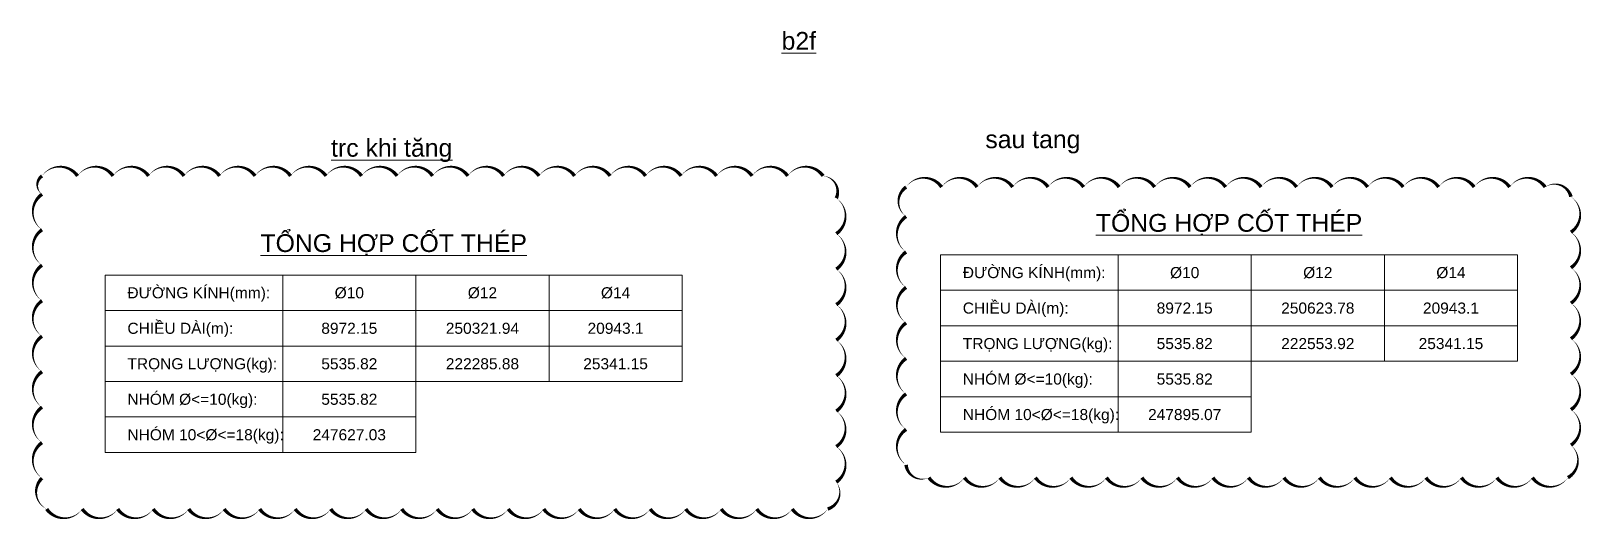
# Model space of a CAD drawing. Header units: millimetres. Extents: x -247377 to 927516, y -864259 to 155594.
# Drawn here: x 892567 to 927516, y -593615 to -582591 of the extents above; entities that cross this region are included whole.
import ezdxf
from ezdxf.enums import TextEntityAlignment as Align

# ---------------------------------------------------------------- set-up
doc = ezdxf.new("R2010")
doc.units = ezdxf.units.MM
doc.header["$MEASUREMENT"] = 0
doc.layers.add('NDC_FRAME', color=7, linetype='Continuous', lineweight=20)
doc.layers.add('NDC_S_VN TEXT', color=7, linetype='Continuous', lineweight=20)
doc.styles.add('NDC_ARIAL', font='arial.ttf', dxfattribs={"width": 0.85})

msp = doc.modelspace()

# ---------------------------------------------------------------- texts
at = {"layer": 'NDC_S_VN TEXT', "style": 'NDC_ARIAL'}
for s, height, p in [('%%Ub2f', 400, (909867.8, -583132.5)), ('%%Utrc khi tăng', 400, (900694.3, -585544.9)), ('sau tang ', 400, (915221, -585351.6)), ('%%uTỔNG HỢP CỐT THÉP', 400, (919563.5, -587237.1)), ('%%uTỔNG HỢP CỐT THÉP', 400, (900739.1, -587692.7)), ('%%c10', 250, (918563.5, -588237.1)), ('%%c12', 250, (921563.5, -588237.1)), ('%%c14', 250, (924563.5, -588237.1)), ('%%c10', 250, (899739.1, -588692.7)), ('%%c12', 250, (902739.1, -588692.7)), ('%%c14', 250, (905739.1, -588692.7)), ('8972.15', 250, (918563.5, -589037.1)), ('250623.78', 250, (921563.5, -589037.1)), ('20943.1', 250, (924563.5, -589037.1)), ('8972.15', 250, (899739.1, -589492.7)), ('250321.94', 250, (902739.1, -589492.7)), ('20943.1', 250, (905739.1, -589492.7)), ('5535.82', 250, (918563.5, -589837.1)), ('222553.92', 250, (921563.5, -589837.1)), ('25341.15', 250, (924563.5, -589837.1)), ('5535.82', 250, (899739.1, -590292.7)), ('222285.88', 250, (902739.1, -590292.7)), ('25341.15', 250, (905739.1, -590292.7)), ('5535.82', 250, (918563.5, -590637.1)), ('5535.82', 250, (899739.1, -591092.7)), ('247895.07', 250, (918563.5, -591437.1)), ('247627.03', 250, (899739.1, -591892.7))]:
    msp.add_text(s, height=height, dxfattribs=at).set_placement(p, align=Align.BOTTOM_CENTER)
for s, p in [('ĐƯỜNG KÍNH(mm):', (913563.5, -588162.1)), ('ĐƯỜNG KÍNH(mm):', (894739.1, -588617.7)), ('CHIỀU DÀI(m):', (913563.5, -588962.1)), ('CHIỀU DÀI(m):', (894739.1, -589417.7)), ('TRỌNG LƯỢNG(kg):', (913563.5, -589762.1)), ('TRỌNG LƯỢNG(kg):', (894739.1, -590217.7)), ('NHÓM %%c<=10(kg):', (913563.5, -590562.1)), ('NHÓM %%c<=10(kg):', (894739.1, -591017.7)), ('NHÓM 10<%%c<=18(kg):', (913563.5, -591362.1)), ('NHÓM 10<%%c<=18(kg):', (894739.1, -591817.7))]:
    msp.add_text(s, height=250, dxfattribs=at).set_placement(p)

# ---------------------------------------------------------------- linework, layer by layer
at = {"layer": 'NDC_FRAME'}
for p, q in [((913063.5, -587637.1), (913063.5, -591637.1)), ((913063.5, -587637.1), (926063.5, -587637.1)), ((917063.5, -587637.1), (917063.5, -591637.1)), ((920063.5, -587637.1), (920063.5, -591637.1)), ((920063.5, -587637.1), (920063.5, -590037.1)), ((923063.5, -587637.1), (923063.5, -590037.1)), ((926063.5, -587637.1), (926063.5, -590037.1)), ((894239.1, -588092.7), (894239.1, -592092.7)), ((894239.1, -588092.7), (907239.1, -588092.7)), ((898239.1, -588092.7), (898239.1, -592092.7)), ((901239.1, -588092.7), (901239.1, -592092.7)), ((901239.1, -588092.7), (901239.1, -590492.7)), ((904239.1, -588092.7), (904239.1, -590492.7)), ((907239.1, -588092.7), (907239.1, -590492.7)), ((913063.5, -588437.1), (926063.5, -588437.1)), ((894239.1, -588892.7), (907239.1, -588892.7)), ((913063.5, -589237.1), (926063.5, -589237.1)), ((894239.1, -589692.7), (907239.1, -589692.7)), ((913063.5, -590037.1), (926063.5, -590037.1)), ((894239.1, -590492.7), (907239.1, -590492.7)), ((913063.5, -590837.1), (920063.5, -590837.1)), ((894239.1, -591292.7), (901239.1, -591292.7)), ((913063.5, -591637.1), (920063.5, -591637.1)), ((894239.1, -592092.7), (901239.1, -592092.7))]:
    msp.add_line(p, q, dxfattribs=at)
for points in [[(892814.8, -585858.5, 0, 80, -0.5205671), (893614.8, -585858.5, 0, 80, -0.5205671), (894414.8, -585858.5, 0, 80, -0.5205671), (895214.8, -585858.5, 0, 80, -0.5205671), (896014.8, -585858.5, 0, 80, -0.5205671), (896814.8, -585858.5, 0, 80, -0.5205671), (897614.8, -585858.5, 0, 80, -0.5205671), (898414.8, -585858.5, 0, 80, -0.5205671), (899214.8, -585858.5, 0, 80, -0.5205671), (900014.8, -585858.5, 0, 80, -0.5205671), (900814.8, -585858.5, 0, 80, -0.5205671), (901614.8, -585858.5, 0, 80, -0.5205671), (902414.8, -585858.5, 0, 80, -0.5205671), (903214.8, -585858.5, 0, 80, -0.5205671), (904014.8, -585858.5, 0, 80, -0.5205671), (904814.8, -585858.5, 0, 80, -0.5205671), (905614.8, -585858.5, 0, 80, -0.5205671), (906414.8, -585858.5, 0, 80, -0.5205671), (907214.8, -585858.5, 0, 80, -0.5205671), (908014.8, -585858.5, 0, 80, -0.5205671), (908814.8, -585858.5, 0, 80, -0.5205671), (909614.8, -585858.5, 0, 80, -0.5205671), (910414.8, -585858.5, 0, 80, -0.5205671), (910713.2, -586360.1, 0, 80, -0.5205671), (910713.2, -587160.1, 0, 80, -0.5205671), (910713.2, -587960.1, 0, 80, -0.5205671), (910713.2, -588760.1, 0, 80, -0.5205671), (910713.2, -589560.1, 0, 80, -0.5205671), (910713.2, -590360.1, 0, 80, -0.5205671), (910713.2, -591160.1, 0, 80, -0.5205671), (910713.2, -591960.1, 0, 80, -0.5205671), (910713.2, -592760.1, 0, 80, -0.5205671), (910519.5, -593366.4, 0, 80, -0.5205671), (909719.5, -593366.4, 0, 80, -0.5205671), (908919.5, -593366.4, 0, 80, -0.5205671), (908119.5, -593366.4, 0, 80, -0.5205671), (907319.5, -593366.4, 0, 80, -0.5205671), (906519.5, -593366.4, 0, 80, -0.5205671), (905719.5, -593366.4, 0, 80, -0.5205671), (904919.5, -593366.4, 0, 80, -0.5205671), (904119.5, -593366.4, 0, 80, -0.5205671), (903319.5, -593366.4, 0, 80, -0.5205671), (902519.5, -593366.4, 0, 80, -0.5205671), (901719.5, -593366.4, 0, 80, -0.5205671), (900919.5, -593366.4, 0, 80, -0.5205671), (900119.5, -593366.4, 0, 80, -0.5205671), (899319.5, -593366.4, 0, 80, -0.5205671), (898519.5, -593366.4, 0, 80, -0.5205671), (897719.5, -593366.4, 0, 80, -0.5205671), (896919.5, -593366.4, 0, 80, -0.5205671), (896119.5, -593366.4, 0, 80, -0.5205671), (895319.5, -593366.4, 0, 80, -0.5205671), (894519.5, -593366.4, 0, 80, -0.5205671), (893719.5, -593366.4, 0, 80, -0.5205671), (892919.5, -593366.4, 0, 80, -0.5205671), (892814.8, -592671.1, 0, 80, -0.5205671), (892814.8, -591871.1, 0, 80, -0.5205671), (892814.8, -591071.1, 0, 80, -0.5205671), (892814.8, -590271.1, 0, 80, -0.5205671), (892814.8, -589471.1, 0, 80, -0.5205671), (892814.8, -588671.1, 0, 80, -0.5205671), (892814.8, -587871.1, 0, 80, -0.5205671), (892814.8, -587071.1, 0, 80, -0.5205671), (892814.8, -586271.1, 0, 80, -0.5205671)], [(912286, -586109.3, 0, 80, -0.5205671), (913086, -586109.3, 0, 80, -0.5205671), (913886, -586109.3, 0, 80, -0.5205671), (914686, -586109.3, 0, 80, -0.5205671), (915486, -586109.3, 0, 80, -0.5205671), (916286, -586109.3, 0, 80, -0.5205671), (917086, -586109.3, 0, 80, -0.5205671), (917886, -586109.3, 0, 80, -0.5205671), (918686, -586109.3, 0, 80, -0.5205671), (919486, -586109.3, 0, 80, -0.5205671), (920286, -586109.3, 0, 80, -0.5205671), (921086, -586109.3, 0, 80, -0.5205671), (921886, -586109.3, 0, 80, -0.5205671), (922686, -586109.3, 0, 80, -0.5205671), (923486, -586109.3, 0, 80, -0.5205671), (924286, -586109.3, 0, 80, -0.5205671), (925086, -586109.3, 0, 80, -0.5205671), (925886, -586109.3, 0, 80, -0.5205671), (926686, -586109.3, 0, 80, -0.5205671), (927267.9, -586327.3, 0, 80, -0.5205671), (927267.9, -587127.3, 0, 80, -0.5205671), (927267.9, -587927.3, 0, 80, -0.5205671), (927267.9, -588727.3, 0, 80, -0.5205671), (927267.9, -589527.3, 0, 80, -0.5205671), (927267.9, -590327.3, 0, 80, -0.5205671), (927267.9, -591127.3, 0, 80, -0.5205671), (927267.9, -591927.3, 0, 80, -0.5205671), (927199.3, -592658.7, 0, 80, -0.5205671), (926399.3, -592658.7, 0, 80, -0.5205671), (925599.3, -592658.7, 0, 80, -0.5205671), (924799.3, -592658.7, 0, 80, -0.5205671), (923999.3, -592658.7, 0, 80, -0.5205671), (923199.3, -592658.7, 0, 80, -0.5205671), (922399.3, -592658.7, 0, 80, -0.5205671), (921599.3, -592658.7, 0, 80, -0.5205671), (920799.3, -592658.7, 0, 80, -0.5205671), (919999.3, -592658.7, 0, 80, -0.5205671), (919199.3, -592658.7, 0, 80, -0.5205671), (918399.3, -592658.7, 0, 80, -0.5205671), (917599.3, -592658.7, 0, 80, -0.5205671), (916799.3, -592658.7, 0, 80, -0.5205671), (915999.3, -592658.7, 0, 80, -0.5205671), (915199.3, -592658.7, 0, 80, -0.5205671), (914399.3, -592658.7, 0, 80, -0.5205671), (913599.3, -592658.7, 0, 80, -0.5205671), (912799.3, -592658.7, 0, 80, -0.5205671), (912286, -592372, 0, 80, -0.5205671), (912286, -591572, 0, 80, -0.5205671), (912286, -590772, 0, 80, -0.5205671), (912286, -589972, 0, 80, -0.5205671), (912286, -589172, 0, 80, -0.5205671), (912286, -588372, 0, 80, -0.5205671), (912286, -587572, 0, 80, -0.5205671), (912286, -586772, 0, 80, -0.5205671)]]:
    msp.add_lwpolyline(points, format="xyseb", close=True, dxfattribs=at)

msp.set_redraw_order([(e.dxf.handle, doc.entitydb.next_handle()) for e in msp.query("TEXT MTEXT ATTDEF DIMENSION ARC_DIMENSION")])  # texts and dimensions are drawn at this point

doc.saveas('drawing.dxf')
